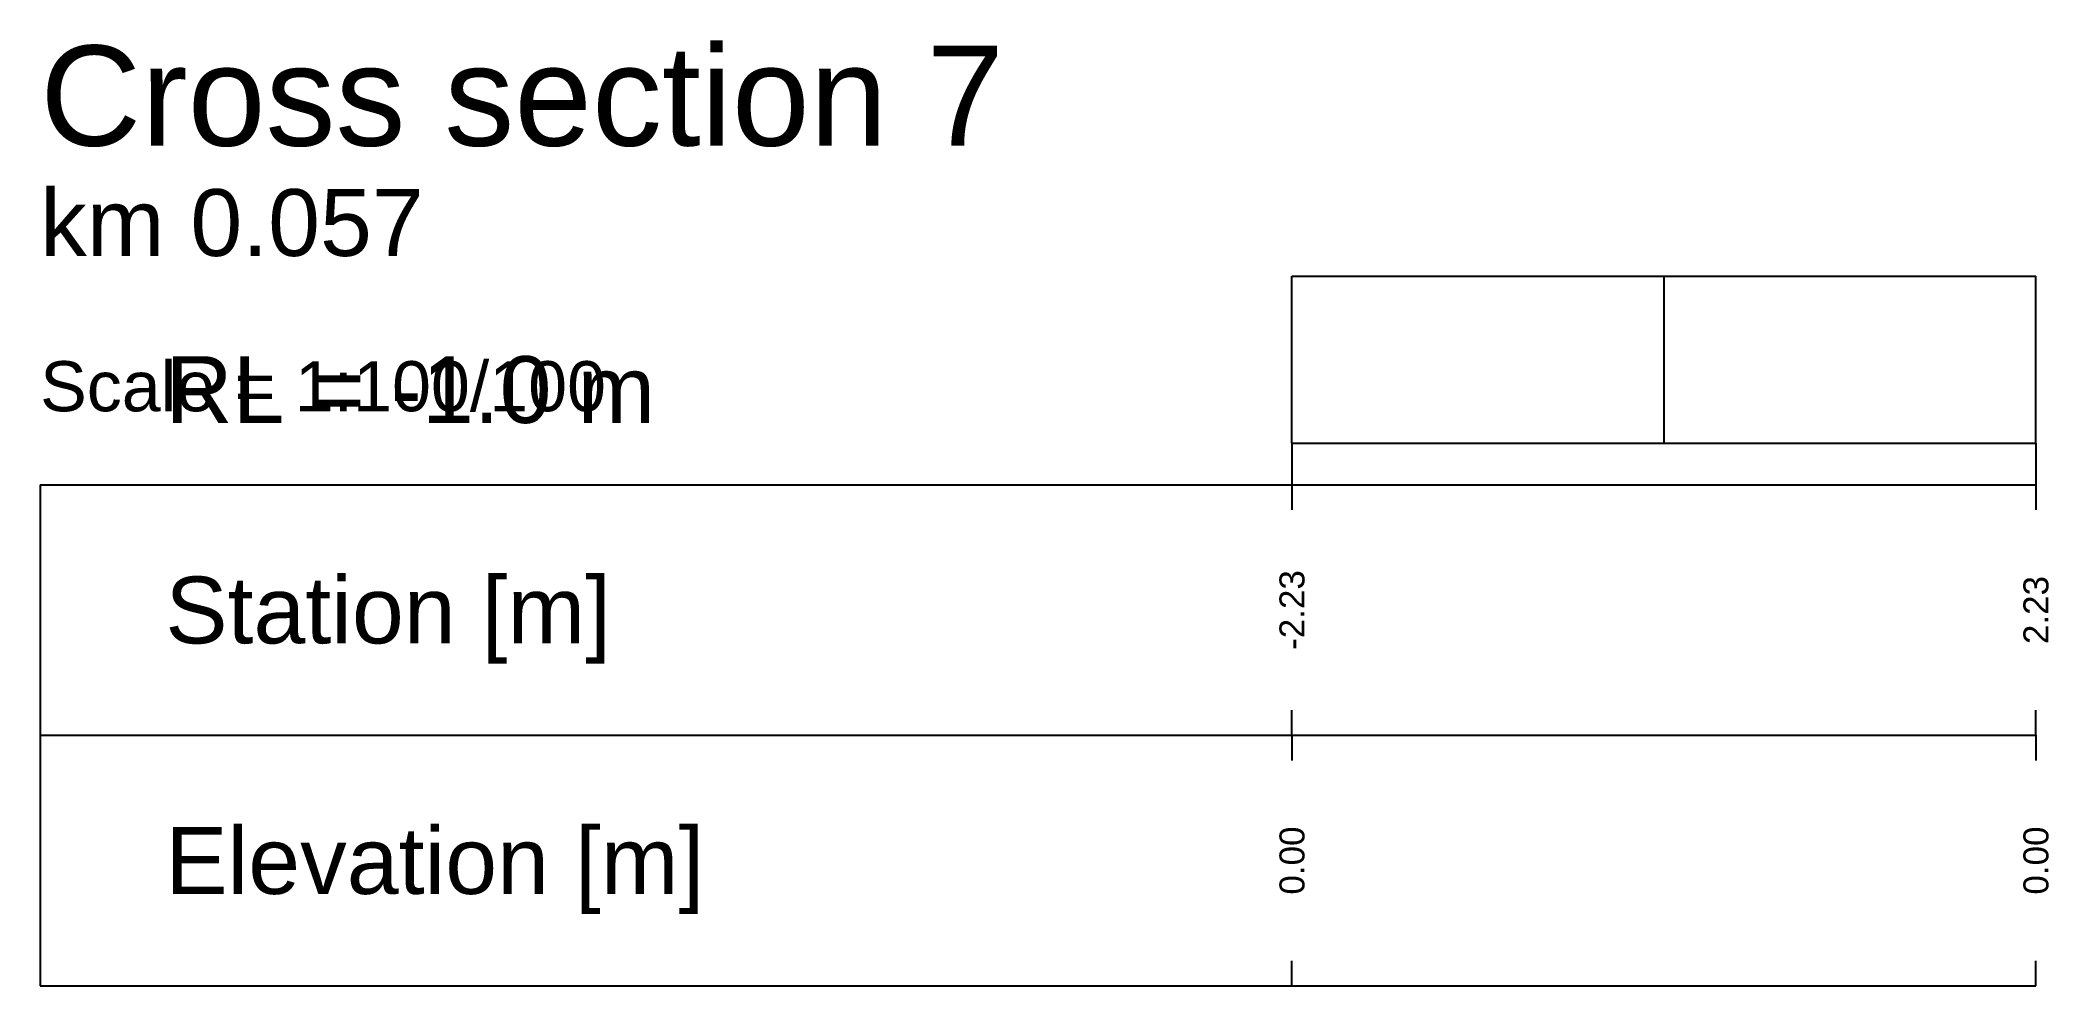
# Model space of a CAD drawing. Header units: millimetres. Extents: x -8 to 40, y -264 to 300.
# Drawn here: x -2.2 to 9.83, y -144.25 to -138.59 of the extents above; entities that cross this region are included whole.
import ezdxf
from ezdxf.enums import TextEntityAlignment as Align

# ---------------------------------------------------------------- set-up
doc = ezdxf.new("R2010")
doc.units = ezdxf.units.MM
doc.styles.get("Standard").update_dxf_attribs({"font": 'arial.ttf'})

msp = doc.modelspace()

# ---------------------------------------------------------------- texts
for s, height, p in [('Cross section 7', 0.6, (-2.2, -139.4)), ('km 0.057', 0.4, (-2.2, -140)), ('Scale = 1:100/100', 0.3, (-2.2, -140.9)), ('RL = -1.0 m', 0.4, (-1.45, -141))]:
    msp.add_text(s, height=height).set_placement(p, align=Align.BOTTOM_LEFT)
for s, p in [('Station [m]', (-1.45, -142)), ('Elevation [m]', (-1.45, -143.5))]:
    msp.add_text(s, height=0.4).set_placement(p, align=Align.MIDDLE_LEFT)
for s, p in [('-2.23', (5.3, -142)), ('2.23', (9.757, -142)), ('0.00', (5.3, -143.5)), ('0.00', (9.757, -143.5))]:
    msp.add_text(s, height=0.15, rotation=90).set_placement(p, align=Align.MIDDLE)

# ---------------------------------------------------------------- linework, layer by layer
at = {"layer": 'axis', "color": 1}
msp.add_line((7.529, -141), (7.529, -140), dxfattribs=at)
at = {"layer": 'band'}
for p, q in [((5.3, -141.25), (5.3, -141.4)), ((9.757, -141.25), (9.757, -141.4)), ((5.3, -142.75), (5.3, -142.6)), ((9.757, -142.75), (9.757, -142.6)), ((5.3, -142.75), (5.3, -142.9)), ((9.757, -142.75), (9.757, -142.9)), ((5.3, -144.25), (5.3, -144.1)), ((9.757, -144.25), (9.757, -144.1))]:
    msp.add_line(p, q, dxfattribs=at)
at = {"layer": 'frame'}
for p, q in [((5.3, -141), (5.3, -140)), ((9.757, -141), (9.757, -140)), ((5.3, -141), (9.757, -141)), ((-2.2, -141.25), (9.757, -141.25)), ((-2.2, -141.25), (-2.2, -142.75)), ((-2.2, -142.75), (9.757, -142.75)), ((-2.2, -142.75), (-2.2, -144.25)), ((-2.2, -144.25), (9.757, -144.25))]:
    msp.add_line(p, q, dxfattribs=at)
at = {"layer": 'marker', "color": 253}
for p, q in [((5.3, -141), (5.3, -141.25)), ((9.757, -141), (9.757, -141.25))]:
    msp.add_line(p, q, dxfattribs=at)
at = {"layer": 'profile'}
msp.add_lwpolyline([(5.3, -140), (9.757, -140)], dxfattribs=at)

msp.set_redraw_order([(e.dxf.handle, doc.entitydb.next_handle()) for e in msp.query("TEXT MTEXT ATTDEF DIMENSION ARC_DIMENSION")])  # texts and dimensions are drawn at this point

doc.saveas('drawing.dxf')
